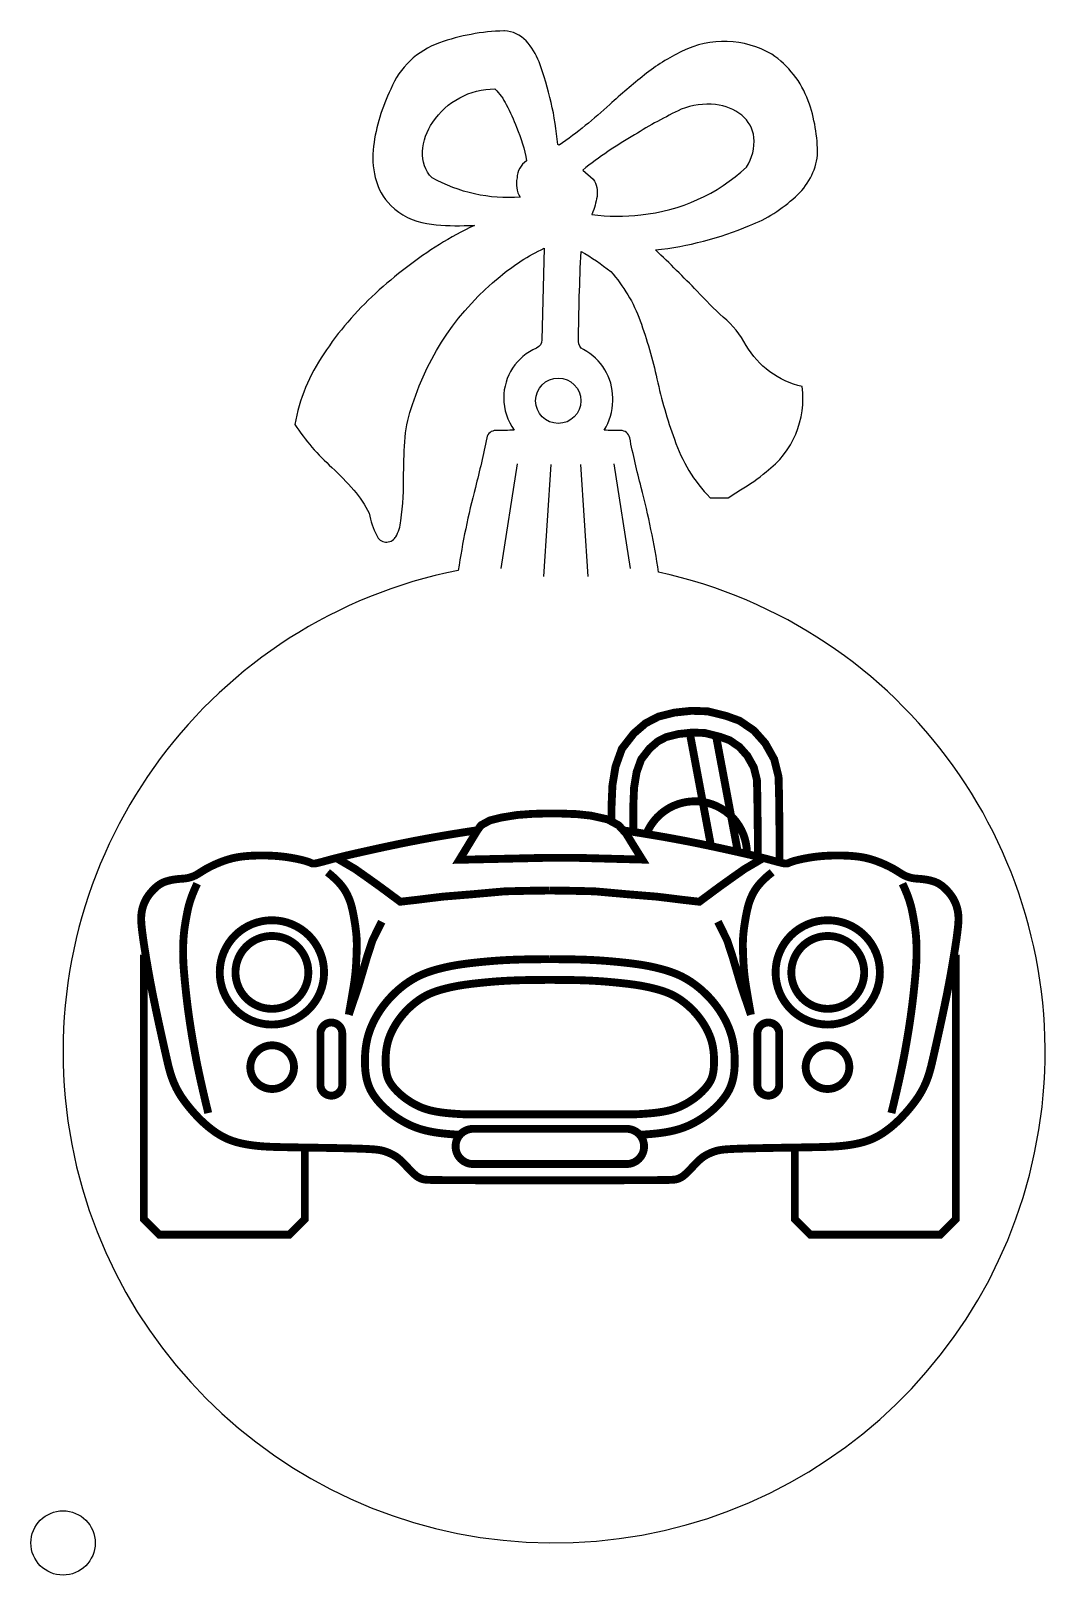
# Model space of a CAD drawing. Header units: inches. Extents: x 76.15 to 80.02, y -19.13 to -13.24.
import ezdxf

# ---------------------------------------------------------------- set-up
doc = ezdxf.new("R2010")
doc.units = ezdxf.units.IN
doc.header["$MEASUREMENT"] = 0
for name, color, linetype in [('1', 10, 'CONTINUOUS'), ('2', 7, 'CONTINUOUS'), ('3', 7, 'CONTINUOUS')]:
    doc.layers.add(name, color=color, linetype=linetype)

msp = doc.modelspace()

# ---------------------------------------------------------------- linework, layer by layer
at = {"layer": '1', "linetype": 'Continuous'}
for points in [[(78.00496249594028, -14.88773364767841), (77.94249344874504, -15.28726977341049)], [(78.13302368217558, -14.89085545911306), (78.10491276544406, -15.31848348739622)], [(78.24549026723219, -14.89085545911306), (78.2736011839637, -15.31848348739622)], [(78.37355145346748, -14.88773364767841), (78.43602050066272, -15.28726977341049)]]:
    msp.add_lwpolyline(points, dxfattribs=at)
at = {"layer": '1', "color": 1, "linetype": 'Continuous', "const_width": 0.03}
for points in [[(78.36443937025786, -16.25294708605581), (78.36443937025786, -16.19552258317412), (78.36789413031192, -16.1147275685671), (78.3796415137183, -16.04360002535407), (78.4039037829092, -15.97564975021725), (78.44951121264262, -15.91695282956925), (78.49442709075402, -15.87828152091162), (78.5434892805414, -15.85273102966096), (78.60429885373526, -15.8375386790068), (78.66925373925324, -15.83063341006277), (78.73144541633906, -15.83270494330986), (78.80123816515516, -15.84996882721123), (78.85328142212268, -15.86864725476789), (78.90787202747833, -15.90593722502024), (78.95071425007563, -15.95427600507173), (78.98526584802471, -16.01573512816958), (79.00185009537722, -16.0827191305276), (79.00392275153922, -16.15937107864033), (79.0044843873942, -16.2234358651516), (79.005589670767, -16.29303264633392), (79.005589670767, -16.38030505651909), (79.0048051442612, -16.40879478749015)], [(78.44734761544362, -16.2880566024221), (78.44734761544362, -16.19729433412718), (78.45051223147168, -16.12328479534269), (78.46022739524427, -16.06446184667801), (78.47751908863397, -16.01603375802042), (78.50989098461841, -15.9743710153285), (78.5412419622158, -15.94737870476116), (78.57309250003468, -15.93079165694701), (78.61879878153815, -15.91937263492091), (78.67227054743114, -15.91368812140883), (78.71998642485622, -15.9152774824155), (78.77721819120453, -15.92943429077264), (78.81528289936587, -15.94309578959661), (78.85263294685464, -15.96860901024522), (78.88278806334542, -16.00263295800294), (78.90748828531048, -16.04656881256261), (78.9192147444227, -16.093932141638), (78.92102433047658, -16.16085510688915), (78.92158191301893, -16.2244575393562), (78.92268142558123, -16.29369094781034), (78.92268142558123, -16.37916374370641), (78.92246091611926, -16.38717144669887)], [(78.6629385041118, -15.91468019873147), (78.74415518568227, -16.347143522735)], [(78.76320994647426, -15.92596922148123), (78.8465229583008, -16.36959510388067)], [(77.85258224056656, -16.28641009637658), (77.80584889744424, -16.29357248450183), (77.76348595410558, -16.30032818752757), (77.72508870322211, -16.30670431581727), (77.6902524374654, -16.31272797973439), (77.658572449507, -16.31842628964239), (77.62964403201848, -16.32382635590475), (77.60306247767139, -16.32895528888491), (77.5784230791373, -16.33384019894636), (77.55536597045683, -16.33850631429669), (77.53371065114725, -16.34297133452013), (77.51332146209482, -16.34725107704505), (77.4940627441859, -16.35136135929982), (77.4757988383068, -16.3553179987128), (77.45839408534385, -16.35913681271238), (77.44171282618343, -16.36283361872691), (77.42561940171178, -16.36642423418478), (77.41000264718788, -16.36992296981685), (77.39484937536108, -16.37333810956406), (77.38017089335338, -16.37667643066983), (77.36597850828674, -16.3799447103776), (77.35228352728318, -16.38314972593081), (77.33909725746464, -16.38629825457288), (77.32643100595313, -16.38939707354725), (77.3142960798706, -16.39245296009737), (77.30271207621159, -16.39546365406117), (77.29173175146074, -16.39839074565471), (77.28141615197521, -16.40118678768854), (77.27182632411217, -16.40380433297323), (77.2630233142288, -16.40619593431933), (77.25506816868227, -16.40831414453742), (77.24802193382973, -16.41011151643804), (77.2419456560284, -16.41154060283177), (77.23686646677568, -16.41256864271841), (77.23267583812999, -16.41322161985472), (77.22923132729004, -16.4135402041867), (77.22639049145452, -16.41356506566036), (77.22401088782216, -16.4133368742217), (77.2219500735916, -16.41289629981673), (77.22006560596155, -16.41228401239145), (77.21821504213072, -16.41154068189187), (77.21625933162956, -16.41069906993584), (77.2140729933157, -16.40976030482862), (77.21153393837848, -16.40871760654731), (77.20852007800728, -16.40756419506903), (77.2049093233915, -16.40629329037088), (77.20057958572052, -16.40489811242998), (77.19540877618368, -16.40337188122343), (77.18927480597038, -16.40170781672833), (77.182096558403, -16.39990820304095), (77.173956805336, -16.39801158073417), (77.16497929075685, -16.39606555449999), (77.155287758653, -16.39411772903043), (77.14500595301193, -16.39221570901753), (77.13425761782109, -16.39040709915329), (77.12316649706796, -16.38873950412974), (77.11185633473998, -16.38726052863889), (77.10043346781647, -16.38600790875514), (77.08893460524403, -16.38497990608235), (77.07737904896105, -16.38416491360674), (77.06578610090598, -16.38355132431454), (77.05417506301721, -16.38312753119198), (77.04256523723318, -16.38288192722528), (77.03097592549231, -16.38280290540068), (77.01942642973303, -16.38287885870441), (77.0079380092835, -16.38310352934271), (76.9965397530309, -16.38349205640197), (76.98526270725213, -16.38406492818857), (76.97413791822419, -16.38484263300892), (76.96319643222394, -16.3858456591694), (76.9524692955283, -16.38709449497643), (76.94198755441425, -16.38860962873639), (76.9317822551587, -16.39041154875569), (76.92187964669326, -16.39251092722394), (76.91228678856838, -16.3948791718637), (76.9030059429892, -16.39747787428072), (76.89403937216086, -16.40026862608079), (76.8853893382885, -16.40321301886967), (76.87705810357726, -16.40627264425312), (76.86904793023227, -16.40940909383692), (76.86136108045868, -16.41258395922684), (76.85399906239326, -16.41576410357828), (76.84696036789921, -16.4189374762452), (76.84024273477145, -16.4220972981312), (76.83384390080481, -16.42523679013986), (76.82776160379413, -16.4283491731748), (76.8219935815343, -16.43142766813959), (76.81653757182016, -16.43446549593783), (76.81139131244659, -16.43745587747311), (76.80654462804479, -16.44039090395406), (76.80195569059136, -16.44325814780932), (76.79757475889923, -16.44604405177257), (76.79335209178139, -16.44873505857749), (76.78923794805077, -16.45131761095775), (76.78518258652032, -16.45377815164703), (76.78113626600299, -16.45610312337899), (76.77704924531173, -16.45827896888732), (76.77288233436124, -16.46029401398803), (76.76863854747317, -16.46214411682647), (76.76433145007094, -16.4638270186303), (76.75997460757794, -16.46534046062724), (76.75558158541757, -16.46668218404495), (76.75116594901324, -16.46784993011112), (76.74674126378834, -16.46884144005344), (76.74232109516629, -16.46965445509958), (76.73791034198906, -16.47029424788009), (76.73347923677302, -16.47079621663691), (76.72898934545309, -16.47120329101487), (76.7244022339642, -16.47155840065875), (76.71967946824128, -16.47190447521336), (76.71478261421926, -16.47228444432352), (76.70967323783309, -16.47274123763403), (76.70431290501767, -16.47331778478968), (76.69868202235692, -16.47405099003507), (76.6928363590306, -16.47495365601385), (76.68685052486741, -16.47603255996946), (76.68079912969604, -16.47729447914534), (76.67475678334525, -16.4787461907849), (76.66879809564374, -16.4803944721316), (76.66299767642022, -16.48224610042886), (76.65743013550339, -16.48430785292011), (76.65215011097045, -16.48658726023615), (76.64713235389245, -16.48909486655714), (76.64233164358889, -16.49184196945061), (76.63770275937928, -16.49483986648408), (76.63320048058314, -16.49809985522508), (76.62877958651998, -16.50163323324112), (76.62439485650931, -16.50545129809974), (76.62000106987064, -16.50956534736845), (76.61556845651783, -16.51398215983484), (76.61112904874219, -16.51869043916669), (76.6067303294293, -16.52367437025185), (76.6024197814648, -16.52891813797816), (76.59824488773434, -16.53440592723347), (76.59425313112352, -16.54012192290561), (76.59049199451799, -16.54605030988245), (76.58700896080337, -16.55217527305181), (76.58384322201682, -16.55847836083187), (76.5810008068017, -16.56493057576204), (76.5784794529528, -16.57150028391208), (76.57627689826504, -16.57815585135173), (76.57439088053326, -16.58486564415074), (76.57281913755232, -16.59159802837885), (76.57155940711706, -16.59832137010581), (76.57060942702238, -16.60500403540137), (76.56996352126087, -16.61163145960033), (76.56960235861625, -16.61825735509776), (76.56950319406994, -16.6249525035538), (76.5696432826034, -16.63178768662858), (76.56999987919808, -16.63883368598222), (76.57055023883545, -16.64616128327487), (76.57127161649694, -16.65384126016665), (76.57214126716401, -16.6619443983177), (76.57314216606764, -16.67054111033798), (76.57428016943689, -16.67970033263679), (76.57556685375035, -16.68949063257326), (76.57701379548661, -16.69998057750654), (76.57863257112426, -16.71123873479575), (76.5804347571419, -16.72333367180002), (76.5824319300181, -16.7363339558785), (76.58463566623146, -16.7503081543903), (76.58705521304161, -16.76530072629943), (76.58969050083219, -16.7812596969893), (76.59253913076792, -16.79810898344818), (76.59559870401348, -16.81577250266434), (76.5988668217336, -16.83417417162605), (76.60234108509293, -16.85323790732158), (76.6060190952562, -16.8728876267392), (76.6098984533881, -16.89304724686718), (76.61396736310051, -16.91361658510027), (76.61817643779425, -16.93439906045909), (76.62246689331722, -16.95517399237074), (76.62677994551744, -16.97572070026232), (76.63105681024282, -16.99581850356093), (76.63523870334141, -17.01524672169366), (76.63926684066112, -17.03378467408762), (76.64308243804993, -17.0512116801699), (76.64664065446402, -17.067364679062), (76.64995242129243, -17.08231108866305), (76.65304261303238, -17.09617594656656), (76.65593610418115, -17.10908429036605), (76.65865776923597, -17.12116115765505), (76.66123248269407, -17.13253158602707), (76.6636851190527, -17.14332061307564), (76.66604055280912, -17.15365327639426), (76.6683262950974, -17.1636406766054), (76.67058040359906, -17.17333816644718), (76.67284357263243, -17.18278716168663), (76.67515649651587, -17.19202907809084), (76.67755986956772, -17.20110533142683), (76.68009438610633, -17.21005733746167), (76.68280074045005, -17.2189265119624), (76.68571962691725, -17.22775427069608), (76.68888759505263, -17.23657512680191), (76.6923246153065, -17.24539598290774), (76.69604651335555, -17.25421683901357), (76.70006911487646, -17.26303769511941), (76.7044082455459, -17.27185855122524), (76.70907973104057, -17.28067940733107), (76.71409939703716, -17.2895002634369), (76.71948306921233, -17.29832111954274), (76.72523564575745, -17.30713670363569), (76.73131831492266, -17.31592065565137), (76.73768133747278, -17.32464134351248), (76.74427497417258, -17.33326713514174), (76.75104948578691, -17.34176639846187), (76.75795513308056, -17.35010750139559), (76.76494217681835, -17.35825881186561), (76.77196087776508, -17.36618869779465), (76.77897694630398, -17.37387494143621), (76.786017891292, -17.38133298236686), (76.79312667120446, -17.38858767449398), (76.80034624451673, -17.39566387172493), (76.80771956970413, -17.40258642796706), (76.81528960524206, -17.40938019712775), (76.82309930960581, -17.41607003311437), (76.83119164127073, -17.42268078983426), (76.83960616670574, -17.42922414100818), (76.8483688843538, -17.43565903961042), (76.85750240065148, -17.44193125842864), (76.86702932203525, -17.44798657025051), (76.87697225494166, -17.45377074786372), (76.88735380580725, -17.45922956405592), (76.89819658106852, -17.46430879161478), (76.909523187162, -17.46895420332798), (76.92134002813864, -17.47312512878626), (76.9335886985072, -17.47683512479271), (76.94619459039077, -17.4801113049535), (76.95908309591252, -17.48298078287479), (76.9721796071956, -17.48547067216275), (76.98540951636312, -17.48760808642353), (76.99869821553827, -17.48942013926331), (77.01197109684416, -17.49093394428826), (77.02518415723534, -17.49217777506471), (77.0384158129918, -17.49318454499979), (77.05177508522495, -17.49398832746078), (77.06537099504615, -17.494623195815), (77.07931256356682, -17.49512322342971), (77.09370881189832, -17.49552248367224), (77.10866876115207, -17.49585504990986), (77.12430143243944, -17.49615499550988), (77.14067075631529, -17.49645065456906), (77.15766030110841, -17.49674740410199), (77.17510854459105, -17.49704488185274), (77.19285396453547, -17.49734272556538), (77.2107350387139, -17.49764057298395), (77.22859024489863, -17.49793806185253), (77.24625806086188, -17.49823482991518), (77.26357696437593, -17.49853051491595), (77.28041205950413, -17.49882522154775), (77.2967349554744, -17.49912092229879), (77.31254388780579, -17.4994200566061), (77.32783709201728, -17.49972506390674), (77.34261280362793, -17.50003838363773), (77.35686925815676, -17.50036245523612), (77.3706046911228, -17.50069971813896), (77.38381733804506, -17.50105261178328), (77.39649819239331, -17.50142467549915), (77.40860927944003, -17.50182384818877), (77.42010538240847, -17.50225916864732), (77.4309412845219, -17.50273967567002), (77.44107176900349, -17.50327440805208), (77.4504516190765, -17.50387240458871), (77.45903561796416, -17.50454270407512), (77.4667785488897, -17.5052943453065), (77.47366496386127, -17.50613599015277), (77.47979849002652, -17.50707479278268), (77.48531252331813, -17.50811753043963), (77.49034045966864, -17.50927098036708), (77.4950156950107, -17.51054191980846), (77.49947162527688, -17.51193712600718), (77.5038416463998, -17.5134633762067), (77.50825915431209, -17.51512744765044), (77.51283079015776, -17.5169398837465), (77.51755617592673, -17.51892629256168), (77.52240817882031, -17.52111604832742), (77.52735966603986, -17.52353852527517), (77.5323835047867, -17.52622309763639), (77.53745256226216, -17.52919913964253), (77.5425397056676, -17.53249602552504), (77.54761780220433, -17.53614312951538), (77.5526619806282, -17.54015325611018), (77.55765641591319, -17.5444729308668), (77.56258754458771, -17.54903210960778), (77.56744180318024, -17.55376074815568), (77.57220562821924, -17.55858880233303), (77.57686545623314, -17.56344622796237), (77.58140772375043, -17.56826298086625), (77.58581886729955, -17.5729690168672), (77.59008946753194, -17.57750445981474), (77.59422668159102, -17.58185010566615), (77.5982418107432, -17.58599691840568), (77.6021461562549, -17.58993586201759), (77.60595101939249, -17.59365790048612), (77.60966770142235, -17.59715399779553), (77.61330750361095, -17.60041511793007), (77.61688172722467, -17.60343222487398), (77.62040921063527, -17.60619872984648), (77.62393894063614, -17.60871783300665), (77.62752744112602, -17.61099518174851), (77.63123123600367, -17.61303642346609), (77.63510684916784, -17.61484720555342), (77.63921080451728, -17.61643317540456), (77.64359962595071, -17.61779998041351), (77.64832983736694, -17.61895326797433), (77.65428559955642, -17.61990094502541), (77.66566162087643, -17.62065995668276), (77.687480246576, -17.6212495076067), (77.72476382190418, -17.62168880245761), (77.78253469210998, -17.62199704589584), (77.86581520244242, -17.62219344258175), (77.97962769815054, -17.6222971971757), (78.12899452448335, -17.62232751433805)], [(78.40540680840013, -16.28641009637658), (78.45214015152244, -16.29357248450183), (78.49450309486112, -16.30032818752757), (78.53290034574458, -16.30670431581727), (78.56773661150127, -16.31272797973439), (78.59941659945967, -16.31842628964239), (78.6283450169482, -16.32382635590475), (78.6549265712953, -16.32895528888491), (78.67956596982938, -16.33384019894636), (78.70262307850984, -16.33850631429669), (78.72427839781945, -16.34297133452013), (78.74466758687187, -16.34725107704505), (78.7639263047808, -16.35136135929982), (78.78219021065989, -16.3553179987128), (78.79959496362282, -16.35913681271238), (78.81627622278326, -16.36283361872691), (78.8323696472549, -16.36642423418478), (78.84798640177881, -16.36992296981685), (78.86313967360562, -16.37333810956406), (78.87781815561331, -16.37667643066983), (78.89201054067995, -16.3799447103776), (78.90570552168352, -16.38314972593081), (78.91889179150203, -16.38629825457288), (78.93155804301357, -16.38939707354725), (78.94369296909609, -16.39245296009737), (78.9552769727551, -16.39546365406117), (78.96625729750595, -16.39839074565471), (78.97657289699148, -16.40118678768854), (78.98616272485452, -16.40380433297323), (78.99496573473789, -16.40619593431933), (79.00292088028442, -16.40831414453742), (79.00996711513694, -16.41011151643804), (79.01604339293829, -16.41154060283177), (79.02112258219101, -16.41256864271841), (79.0253132108367, -16.41322161985472), (79.02875772167666, -16.4135402041867), (79.03159855751215, -16.41356506566036), (79.03397816114453, -16.4133368742217), (79.03603897537509, -16.41289629981673), (79.03792344300514, -16.41228401239145), (79.03977400683597, -16.41154068189187), (79.04172971733713, -16.41069906993584), (79.043916055651, -16.40976030482862), (79.04645511058821, -16.40871760654731), (79.04946897095941, -16.40756419506903), (79.05307972557519, -16.40629329037088), (79.05740946324617, -16.40489811242998), (79.06258027278301, -16.40337188122343), (79.0687142429963, -16.40170781672833), (79.07589249056369, -16.39990820304095), (79.08403224363069, -16.39801158073417), (79.09300975820985, -16.39606555449999), (79.10270129031369, -16.39411772903043), (79.11298309595476, -16.39221570901753), (79.1237314311456, -16.39040709915329), (79.13482255189874, -16.38873950412974), (79.14613271422671, -16.38726052863889), (79.15755558115022, -16.38600790875514), (79.16905444372264, -16.38497990608235), (79.18061000000564, -16.38416491360674), (79.19220294806071, -16.38355132431454), (79.20381398594948, -16.38312753119198), (79.21542381173352, -16.38288192722528), (79.22701312347438, -16.38280290540068), (79.23856261923366, -16.38287885870441), (79.25005103968319, -16.38310352934271), (79.26144929593579, -16.38349205640197), (79.27272634171455, -16.38406492818857), (79.2838511307425, -16.38484263300892), (79.29479261674275, -16.3858456591694), (79.30551975343838, -16.38709449497643), (79.31600149455242, -16.38860962873639), (79.326206793808, -16.39041154875569), (79.33610940227344, -16.39251092722394), (79.34570226039831, -16.3948791718637), (79.3549831059775, -16.39747787428072), (79.36394967680583, -16.40026862608079), (79.37259971067819, -16.40321301886967), (79.38093094538944, -16.40627264425312), (79.38894111873442, -16.40940909383692), (79.39662796850801, -16.41258395922684), (79.40398998657344, -16.41576410357828), (79.41102868106746, -16.4189374762452), (79.41774631419524, -16.4220972981312), (79.42414514816188, -16.42523679013986), (79.43022744517256, -16.4283491731748), (79.43599546743239, -16.43142766813959), (79.44145147714653, -16.43446549593783), (79.4465977365201, -16.43745587747311), (79.4514444209219, -16.44039090395406), (79.45603335837534, -16.44325814780932), (79.46041429006746, -16.44604405177257), (79.4646369571853, -16.44873505857749), (79.46875110091592, -16.45131761095775), (79.47280646244637, -16.45377815164703), (79.4768527829637, -16.45610312337899), (79.48093980365496, -16.45827896888732), (79.48510671460545, -16.46029401398803), (79.4893505014935, -16.46214411682647), (79.49365759889575, -16.4638270186303), (79.49801444138873, -16.46534046062724), (79.50240746354912, -16.46668218404495), (79.50682309995345, -16.46784993011112), (79.51124778517836, -16.46884144005344), (79.5156679538004, -16.46965445509958), (79.52007870697761, -16.47029424788009), (79.52450981219367, -16.47079621663691), (79.5289997035136, -16.47120329101487), (79.5335868150025, -16.47155840065875), (79.53830958072541, -16.47190447521336), (79.54320643474743, -16.47228444432352), (79.5483158111336, -16.47274123763403), (79.553676143949, -16.47331778478968), (79.55930702660977, -16.47405099003507), (79.56515268993608, -16.47495365601385), (79.57113852409928, -16.47603255996946), (79.57718991927065, -16.47729447914534), (79.58323226562143, -16.4787461907849), (79.58919095332296, -16.4803944721316), (79.59499137254647, -16.48224610042886), (79.6005589134633, -16.48430785292011), (79.60583893799624, -16.48658726023615), (79.61085669507425, -16.48909486655714), (79.6156574053778, -16.49184196945061), (79.62028628958741, -16.49483986648408), (79.62478856838355, -16.49809985522508), (79.62920946244671, -16.50163323324112), (79.63359419245738, -16.50545129809974), (79.63798797909605, -16.50956534736845), (79.64242059244884, -16.51398215983484), (79.6468600002245, -16.51869043916669), (79.6512587195374, -16.52367437025185), (79.65556926750187, -16.52891813797816), (79.65974416123235, -16.53440592723347), (79.66373591784317, -16.54012192290561), (79.6674970544487, -16.54605030988245), (79.67098008816332, -16.55217527305181), (79.67414582694985, -16.55847836083187), (79.676988242165, -16.56493057576204), (79.67950959601389, -16.57150028391208), (79.68171215070164, -16.57815585135173), (79.68359816843343, -16.58486564415074), (79.68516991141438, -16.59159802837885), (79.68642964184961, -16.59832137010581), (79.68737962194432, -16.60500403540137), (79.68802552770582, -16.61163145960033), (79.68838669035044, -16.61825735509776), (79.68848585489675, -16.6249525035538), (79.68834576636328, -16.63178768662858), (79.68798916976861, -16.63883368598222), (79.68743881013124, -16.64616128327487), (79.68671743246975, -16.65384126016665), (79.68584778180268, -16.6619443983177), (79.68484688289905, -16.67054111033798), (79.6837088795298, -16.67970033263679), (79.68242219521635, -16.68949063257326), (79.68097525348009, -16.69998057750654), (79.67935647784243, -16.71123873479575), (79.67755429182479, -16.72333367180002), (79.67555711894859, -16.7363339558785), (79.67335338273523, -16.7503081543903), (79.67093383592508, -16.76530072629943), (79.6682985481345, -16.7812596969893), (79.66544991819877, -16.79810898344818), (79.66239034495321, -16.81577250266434), (79.6591222272331, -16.83417417162605), (79.65564796387376, -16.85323790732158), (79.65196995371049, -16.8728876267392), (79.6480905955786, -16.89304724686718), (79.64402168586616, -16.91361658510027), (79.63981261117245, -16.93439906045909), (79.63552215564947, -16.95517399237074), (79.63120910344925, -16.97572070026232), (79.62693223872385, -16.99581850356093), (79.62275034562526, -17.01524672169366), (79.61872220830557, -17.03378467408762), (79.61490661091676, -17.0512116801699), (79.61134839450267, -17.067364679062), (79.60803662767427, -17.08231108866305), (79.60494643593431, -17.09617594656656), (79.60205294478554, -17.10908429036605), (79.59933127973072, -17.12116115765505), (79.5967565662726, -17.13253158602707), (79.59430392991399, -17.14332061307564), (79.59194849615757, -17.15365327639426), (79.58966275386929, -17.1636406766054), (79.58740864536763, -17.17333816644718), (79.58514547633426, -17.18278716168663), (79.58283255245082, -17.19202907809084), (79.58042917939898, -17.20110533142683), (79.57789466286036, -17.21005733746167), (79.57518830851664, -17.2189265119624), (79.57226942204944, -17.22775427069608), (79.56910145391406, -17.23657512680191), (79.56566443366019, -17.24539598290774), (79.56194253561114, -17.25421683901357), (79.55791993409024, -17.26303769511941), (79.55358080342079, -17.27185855122524), (79.5489093179261, -17.28067940733107), (79.54388965192953, -17.2895002634369), (79.53850597975436, -17.29832111954274), (79.53275340320924, -17.30713670363569), (79.52667073404403, -17.31592065565137), (79.52030771149391, -17.32464134351248), (79.51371407479411, -17.33326713514174), (79.50693956317978, -17.34176639846187), (79.50003391588614, -17.35010750139559), (79.49304687214834, -17.35825881186561), (79.48602817120161, -17.36618869779465), (79.4790121026627, -17.37387494143621), (79.47197115767469, -17.38133298236686), (79.46486237776223, -17.38858767449398), (79.45764280444996, -17.39566387172493), (79.45026947926254, -17.40258642796706), (79.44269944372463, -17.40938019712775), (79.43488973936088, -17.41607003311437), (79.42679740769594, -17.42268078983426), (79.41838288226094, -17.42922414100818), (79.40962016461287, -17.43565903961042), (79.40048664831521, -17.44193125842864), (79.39095972693144, -17.44798657025051), (79.38101679402503, -17.45377074786372), (79.37063524315944, -17.45922956405592), (79.35979246789817, -17.46430879161478), (79.34846586180468, -17.46895420332798), (79.33664902082803, -17.47312512878626), (79.32440035045948, -17.47683512479271), (79.3117944585759, -17.4801113049535), (79.29890595305417, -17.48298078287479), (79.2858094417711, -17.48547067216275), (79.27257953260357, -17.48760808642353), (79.25929083342842, -17.48942013926331), (79.24601795212253, -17.49093394428826), (79.23280489173133, -17.49217777506471), (79.21957323597489, -17.49318454499979), (79.20621396374175, -17.49398832746078), (79.19261805392054, -17.494623195815), (79.17867648539988, -17.49512322342971), (79.16428023706837, -17.49552248367224), (79.1493202878146, -17.49585504990986), (79.13368761652725, -17.49615499550988), (79.1173182926514, -17.49645065456906), (79.10032874785828, -17.49674740410199), (79.08288050437564, -17.49704488185274), (79.06513508443122, -17.49734272556538), (79.04725401025279, -17.49764057298395), (79.02939880406807, -17.49793806185253), (79.01173098810482, -17.49823482991518), (78.99441208459076, -17.49853051491595), (78.97757698946256, -17.49882522154775), (78.96125409349229, -17.49912092229879), (78.9454451611609, -17.4994200566061), (78.93015195694942, -17.49972506390674), (78.91537624533876, -17.50003838363773), (78.90111979080993, -17.50036245523612), (78.88738435784389, -17.50069971813896), (78.87417171092163, -17.50105261178328), (78.86149085657338, -17.50142467549915), (78.84937976952666, -17.50182384818877), (78.83788366655821, -17.50225916864732), (78.8270477644448, -17.50273967567002), (78.8169172799632, -17.50327440805208), (78.80753742989019, -17.50387240458871), (78.79895343100253, -17.50454270407512), (78.79121050007699, -17.5052943453065), (78.78432408510542, -17.50613599015277), (78.77819055894015, -17.50707479278268), (78.77267652564856, -17.50811753043963), (78.76764858929805, -17.50927098036708), (78.762973353956, -17.51054191980846), (78.75851742368981, -17.51193712600718), (78.75414740256689, -17.5134633762067), (78.7497298946546, -17.51512744765044), (78.74515825880893, -17.5169398837465), (78.74043287303996, -17.51892629256168), (78.73558087014638, -17.52111604832742), (78.73062938292684, -17.52353852527517), (78.72560554418, -17.52622309763639), (78.72053648670453, -17.52919913964253), (78.7154493432991, -17.53249602552504), (78.71037124676236, -17.53614312951538), (78.70532706833849, -17.54015325611018), (78.7003326330535, -17.5444729308668), (78.69540150437898, -17.54903210960778), (78.69054724578645, -17.55376074815568), (78.68578342074746, -17.55858880233303), (78.68112359273356, -17.56344622796237), (78.67658132521626, -17.56826298086625), (78.67217018166714, -17.5729690168672), (78.66789958143475, -17.57750445981474), (78.66376236737565, -17.58185010566615), (78.65974723822347, -17.58599691840568), (78.65584289271179, -17.58993586201759), (78.6520380295742, -17.59365790048612), (78.64832134754433, -17.59715399779553), (78.64468154535574, -17.60041511793007), (78.64110732174203, -17.60343222487398), (78.63757983833142, -17.60619872984648), (78.63405010833056, -17.60871783300665), (78.63046160784067, -17.61099518174851), (78.62675781296302, -17.61303642346609), (78.62288219979885, -17.61484720555342), (78.61877824444942, -17.61643317540456), (78.61438942301596, -17.61779998041351), (78.60965921159973, -17.61895326797433), (78.60370344941028, -17.61990094502541), (78.59232742809026, -17.62065995668276), (78.57050880239069, -17.6212495076067), (78.53322522706252, -17.62168880245761), (78.47545435685672, -17.62199704589584), (78.39217384652427, -17.62219344258175), (78.27836135081616, -17.6222971971757), (78.12899452448335, -17.62232751433805)], [(77.3142960798706, -16.39245296009737), (77.38533518725797, -16.43402925378029), (77.43836480470372, -16.47136618574359), (77.48536832925788, -16.50508943777174), (77.55849008138318, -16.55930574671012), (77.6215570292552, -16.55206158460021), (77.71917873474649, -16.540017091658), (77.83728915606912, -16.53038187679283), (77.95781101390048, -16.51954226006944), (78.06627968659654, -16.51713345635323), (78.12899452448335, -16.5164873442426)], [(78.94369296909609, -16.39245296009737), (78.87265386170873, -16.43402925378029), (78.81962424426297, -16.47136618574359), (78.77262071970881, -16.50508943777174), (78.69949896758351, -16.55930574671012), (78.63643201971149, -16.55206158460021), (78.53881031422019, -16.540017091658), (78.42069989289757, -16.53038187679283), (78.30017803506621, -16.51954226006944), (78.19170936237013, -16.51713345635323), (78.12899452448335, -16.5164873442426)], [(77.28050915280221, -16.4467686851716), (77.29709349644644, -16.46038582973193), (77.31102813619125, -16.47300764738296), (77.32261120686142, -16.48471001406687), (77.33214084328173, -16.4955688057258), (77.33991518027698, -16.50565989830192), (77.3462323526719, -16.51505916773739), (77.35139049529131, -16.52384248997435), (77.35568774295999, -16.53208574095498), (77.3593824044365, -16.53985958961697), (77.3625734842147, -16.54721387688016), (77.36532016072222, -16.55419323665993), (77.36768161238673, -16.5608423028717), (77.36971701763586, -16.56720570943083), (77.37148555489726, -16.5733280902527), (77.37304640259858, -16.57925407925272), (77.37445873916745, -16.58502831034627), (77.37577448536737, -16.59069913705749), (77.3770165313051, -16.59632979134557), (77.37820050942322, -16.60198722477846), (77.37934205216432, -16.60773838892408), (77.38045679197103, -16.6136502353504), (77.3815603612859, -16.61978971562535), (77.38266839255157, -16.62622378131687), (77.3837965182106, -16.63301938399292), (77.38495292696415, -16.64022301779789), (77.38611603254758, -16.64779934718203), (77.38725680495482, -16.65569257917207), (77.38834621417976, -16.66384692079471), (77.38935523021635, -16.67220657907667), (77.3902548230585, -16.68071576104466), (77.39101596270012, -16.6893186737254), (77.39160961913514, -16.69795952414559), (77.39201532256254, -16.70659293411295), (77.39224684400159, -16.71521518455917), (77.39232651467664, -16.72383297119693), (77.392276665812, -16.73245298973892), (77.39211962863203, -16.74108193589782), (77.39187773436107, -16.74972650538634), (77.39157331422344, -16.75839339391712), (77.3912286994435, -16.76708929720289), (77.39085896293078, -16.77582667601404), (77.39045014433565, -16.7846410513519), (77.38998102499365, -16.79357370927549), (77.38943038624039, -16.80266593584389), (77.38877700941141, -16.8119590171161), (77.38799967584228, -16.82149423915119), (77.38707716686856, -16.83131288800821), (77.38598826382584, -16.84145624974618), (77.38469797833163, -16.85206603777609), (77.38311624313138, -16.86368567491653), (77.38113922125247, -16.87695901133806), (77.37866307572229, -16.89252989721122), (77.37558396956827, -16.91104218270655), (77.37179806581776, -16.93313971799459), (77.36720152749818, -16.95946635324588), (77.36169051763693, -16.99066593863097)], [(78.9774798961645, -16.4467686851716), (78.96089555252027, -16.46038582973193), (78.94696091277545, -16.47300764738296), (78.93537784210528, -16.48471001406687), (78.92584820568496, -16.4955688057258), (78.91807386868973, -16.50565989830192), (78.9117566962948, -16.51505916773739), (78.9065985536754, -16.52384248997435), (78.90230130600672, -16.53208574095498), (78.8986066445302, -16.53985958961697), (78.895415564752, -16.54721387688016), (78.89266888824449, -16.55419323665993), (78.89030743657997, -16.5608423028717), (78.88827203133084, -16.56720570943083), (78.88650349406944, -16.5733280902527), (78.88494264636813, -16.57925407925272), (78.88353030979926, -16.58502831034627), (78.88221456359933, -16.59069913705749), (78.8809725176616, -16.59632979134557), (78.87978853954348, -16.60198722477846), (78.87864699680239, -16.60773838892408), (78.87753225699568, -16.6136502353504), (78.8764286876808, -16.61978971562535), (78.87532065641514, -16.62622378131687), (78.8741925307561, -16.63301938399292), (78.87303612200255, -16.64022301779789), (78.87187301641913, -16.64779934718203), (78.87073224401189, -16.65569257917207), (78.86964283478694, -16.66384692079471), (78.86863381875035, -16.67220657907667), (78.8677342259082, -16.68071576104466), (78.86697308626658, -16.6893186737254), (78.86637942983155, -16.69795952414559), (78.86597372640416, -16.70659293411295), (78.86574220496512, -16.71521518455917), (78.86566253429007, -16.72383297119693), (78.8657123831547, -16.73245298973892), (78.86586942033468, -16.74108193589782), (78.86611131460563, -16.74972650538634), (78.86641573474327, -16.75839339391712), (78.8667603495232, -16.76708929720289), (78.86713008603591, -16.77582667601404), (78.86753890463106, -16.7846410513519), (78.86800802397305, -16.79357370927549), (78.86855866272631, -16.80266593584389), (78.8692120395553, -16.8119590171161), (78.86998937312443, -16.82149423915119), (78.87091188209814, -16.83131288800821), (78.87200078514087, -16.84145624974618), (78.87329107063508, -16.85206603777609), (78.87487280583532, -16.86368567491653), (78.87684982771424, -16.87695901133806), (78.87932597324442, -16.89252989721122), (78.88240507939844, -16.91104218270655), (78.88619098314895, -16.93313971799459), (78.89078752146852, -16.95946635324588), (78.89629853132978, -16.99066593863097)], [(76.82545619326845, -17.36579466215983), (76.81435366568587, -17.31968976253109), (76.80492054302404, -17.27943753838825), (76.79695024340316, -17.24430263982576), (76.79023618494337, -17.21354971693808), (76.78457178576488, -17.18644341981967), (76.77975046398784, -17.16224839856498), (76.77556563773243, -17.14022930326848), (76.7718107251188, -17.11965078402462), (76.76831189224023, -17.09989194064195), (76.76502629708234, -17.08078967178544), (76.76194384560382, -17.06229532583414), (76.75905444376333, -17.0443602511671), (76.75634799751954, -17.02693579616339), (76.75381441283118, -17.00997330920206), (76.75144359565691, -16.99342413866217), (76.74922545195544, -16.97723963292277), (76.74715046755034, -16.96138393559471), (76.74521144772494, -16.94587237121591), (76.74340177762743, -16.93073305955608), (76.74171484240603, -16.91599412038496), (76.74014402720896, -16.90168367347224), (76.73868271718443, -16.88782983858764), (76.73732429748065, -16.87446073550088), (76.73606215324584, -16.86160448398167), (76.73489188173563, -16.84927101503102), (76.7338179286353, -16.83739750457511), (76.73284695173754, -16.8259029397714), (76.73198560883505, -16.81470630777737), (76.73124055772051, -16.80372659575048), (76.73061845618665, -16.79288279084821), (76.73012596202612, -16.78209388022803), (76.72976973303163, -16.7712788510474), (76.72955531736378, -16.76038060769405), (76.72948382465465, -16.74943772347666), (76.72955525490427, -16.73851268893419), (76.72976960811263, -16.72766799460558), (76.73012688427973, -16.71696613102977), (76.73062708340557, -16.70646958874571), (76.73127020549013, -16.69624085829234), (76.73205625053346, -16.6863424302086), (76.73298466062901, -16.67680703793175), (76.7340526462443, -16.66754838649223), (76.73525685994029, -16.65845042381879), (76.73659395427796, -16.64939709784021), (76.73806058181837, -16.64027235648522), (76.73965339512243, -16.63096014768259), (76.74136904675115, -16.62134441936106), (76.74320418926551, -16.6113091194494), (76.7451971614148, -16.60071513518221), (76.74755304670137, -16.5893311110175), (76.75051861481586, -16.57690263071915), (76.75434063544891, -16.56317527805102), (76.75926587829116, -16.54789463677697), (76.76554111303327, -16.53080629066088), (76.77341310936585, -16.5116558234666), (76.78312863697957, -16.49018881895802)], [(79.43253285569826, -17.36579466215983), (79.44363538328084, -17.31968976253109), (79.45306850594267, -17.27943753838825), (79.46103880556355, -17.24430263982576), (79.46775286402334, -17.21354971693808), (79.47341726320182, -17.18644341981967), (79.47823858497887, -17.16224839856498), (79.48242341123428, -17.14022930326848), (79.4861783238479, -17.11965078402462), (79.48967715672646, -17.09989194064195), (79.49296275188435, -17.08078967178544), (79.49604520336288, -17.06229532583414), (79.49893460520337, -17.0443602511671), (79.50164105144717, -17.02693579616339), (79.50417463613553, -17.00997330920206), (79.5065454533098, -16.99342413866217), (79.50876359701125, -16.97723963292277), (79.51083858141637, -16.96138393559471), (79.51277760124177, -16.94587237121591), (79.51458727133928, -16.93073305955608), (79.51627420656068, -16.91599412038496), (79.51784502175775, -16.90168367347224), (79.51930633178227, -16.88782983858764), (79.52066475148605, -16.87446073550088), (79.52192689572087, -16.86160448398167), (79.52309716723107, -16.84927101503102), (79.5241711203314, -16.83739750457511), (79.52514209722916, -16.8259029397714), (79.52600344013166, -16.81470630777737), (79.5267484912462, -16.80372659575048), (79.52737059278006, -16.79288279084821), (79.52786308694058, -16.78209388022803), (79.52821931593508, -16.7712788510474), (79.52843373160293, -16.76038060769405), (79.52850522431206, -16.74943772347666), (79.52843379406244, -16.73851268893419), (79.52821944085407, -16.72766799460558), (79.52786216468698, -16.71696613102977), (79.52736196556114, -16.70646958874571), (79.52671884347656, -16.69624085829234), (79.52593279843325, -16.6863424302086), (79.52500438833769, -16.67680703793175), (79.52393640272241, -16.66754838649223), (79.52273218902641, -16.65845042381879), (79.52139509468873, -16.64939709784021), (79.51992846714833, -16.64027235648522), (79.51833565384428, -16.63096014768259), (79.51662000221556, -16.62134441936106), (79.5147848597012, -16.6113091194494), (79.51279188755191, -16.60071513518221), (79.51043600226534, -16.5893311110175), (79.50747043415085, -16.57690263071915), (79.5036484135178, -16.56317527805102), (79.49872317067555, -16.54789463677697), (79.49244793593344, -16.53080629066088), (79.48457593960084, -16.5116558234666), (79.47486041198714, -16.49018881895802)], [(77.36169051763693, -16.99066593863097), (77.39942305317707, -16.87868739926978), (77.43143829561063, -16.77013611608231), (77.45201995118305, -16.70729091097212), (77.48746496986928, -16.63530430050218)], [(78.89629853132978, -16.99066593863097), (78.85856599578962, -16.87868739926978), (78.82655075335607, -16.77013611608231), (78.80596909778366, -16.70729091097212), (78.77052407909743, -16.63530430050218)], [(76.57984443936255, -16.7613912762813), (76.57984443936255, -17.77102603826324), (76.63844344581071, -17.8296250447114), (77.13524433744158, -17.8296250447114), (77.19384334388974, -17.77102603826324), (77.19384334388974, -17.49128868704372)], [(77.78610526570478, -17.44871522178037), (77.78402705898398, -17.44860299126929), (77.76786634318074, -17.44760572592014), (77.75277554110464, -17.44652743105171), (77.73862190972007, -17.4453466589816), (77.72527270599142, -17.44404196202738), (77.71259518688309, -17.44259189250665), (77.70045660935945, -17.44097500273697), (77.68872423038484, -17.43916984503594), (77.67728120384332, -17.43715311844076), (77.666074271297, -17.43489410886714), (77.65506607122761, -17.4323602489504), (77.64421924211685, -17.42951897132588), (77.63349642244644, -17.4263377086289), (77.62286025069811, -17.4227838934948), (77.61227336535357, -17.4188249585589), (77.60169840489453, -17.41442833645652), (77.59111191854261, -17.40957191853487), (77.58054609847888, -17.40427543098859), (77.57004704762431, -17.39856905872418), (77.55966086889991, -17.39248298664813), (77.54943366522663, -17.38604739966697), (77.53941153952543, -17.37929248268719), (77.52964059471732, -17.37224842061529), (77.52016693372325, -17.36494539835778), (77.51103400981494, -17.35741492492375), (77.50227467766715, -17.34969380573263), (77.49391914230534, -17.34182017030643), (77.48599760875504, -17.33383214816716), (77.4785402820417, -17.32576786883683), (77.47157736719085, -17.31766546183746), (77.46513906922794, -17.30956305669107), (77.4592555931785, -17.30149878291966), (77.45394679921272, -17.29350087579484), (77.44919116807984, -17.28555799358661), (77.4449568356738, -17.27764890031454), (77.44121193788855, -17.26975235999821), (77.43792461061803, -17.26184713665722), (77.4350629897562, -17.25391199431114), (77.43259521119701, -17.24592569697955), (77.43048941083441, -17.23786700868205), (77.42871481923021, -17.22972372250531), (77.42724504561765, -17.22151974780446), (77.42605479389783, -17.21328802300172), (77.42511876797191, -17.20506148651931), (77.42441167174094, -17.19687307677945), (77.42390820910605, -17.18875573220438), (77.42358308396834, -17.1807423912163), (77.42341100022894, -17.17286599223746), (77.42337113122181, -17.16515018011127), (77.42346052801268, -17.15758142536598), (77.42368071109999, -17.15013690495105), (77.42403320098232, -17.14279379581593), (77.4245195181582, -17.13552927491006), (77.42514118312617, -17.12832051918292), (77.42589971638476, -17.12114470558393), (77.42679663843252, -17.11397901106257), (77.42783613047776, -17.1068022978459), (77.42903301656794, -17.09960016927149), (77.43040478146031, -17.09235991395453), (77.4319689099121, -17.08506882051019), (77.43374288668058, -17.07771417755367), (77.43574419652295, -17.07028327370015), (77.43799032419649, -17.06276339756482), (77.44049875445843, -17.05514183776286), (77.44328352800997, -17.04741091434487), (77.44634490932805, -17.03958307310308), (77.44967971883358, -17.03167579126511), (77.45328477694746, -17.0237065460586), (77.45715690409061, -17.01569281471118), (77.4612929206839, -17.0076520744505), (77.46568964714827, -16.99960180250417), (77.4703439039046, -16.99155947609984), (77.47525251202443, -16.98354177784917), (77.48041229518172, -16.97556221189997), (77.48582007770115, -16.96763348778408), (77.4914726839073, -16.95976831503335), (77.49736693812483, -16.95197940317962), (77.50349966467832, -16.94427946175472), (77.50986768789242, -16.93668120029051), (77.51646783209173, -16.92919732831882), (77.52329321111603, -16.92184187931967), (77.53032209686553, -16.91463418256575), (77.53752905075561, -16.90759489127793), (77.54488863420164, -16.90074465867707), (77.55237540861897, -16.89410413798404), (77.559963935423, -16.8876939824197), (77.56762877602905, -16.88153484520493), (77.57534449185253, -16.87564737956057), (77.58309147353712, -16.87004747240145), (77.59087342863992, -16.86473194541811), (77.59869989394636, -16.85969285399504), (77.60658040624186, -16.85492225351674), (77.61452450231188, -16.85041219936768), (77.6225417189418, -16.84615474693238), (77.6306415929171, -16.84214195159531), (77.63883366102318, -16.83836586874097), (77.64712534130203, -16.83481723026892), (77.65551557682171, -16.83148147413902), (77.66400119190683, -16.82834271482618), (77.67257901088209, -16.82538506680535), (77.68124585807203, -16.82259264455143), (77.6899985578013, -16.81994956253937), (77.69883393439453, -16.81743993524407), (77.70774881217635, -16.81504787714048), (77.71674458347316, -16.81275977367456), (77.72584091261864, -16.81057109417646), (77.73506203194827, -16.80847957894739), (77.74443217379753, -16.80648296828853), (77.75397557050188, -16.80457900250109), (77.7637164543968, -16.80276542188627), (77.77367905781776, -16.80103996674526), (77.78388761310025, -16.79940037737926), (77.79435529529574, -16.79784393486135), (77.8050510503199, -16.79636608335216), (77.81593276680441, -16.79496180778419), (77.82695833338089, -16.79362609308996), (77.83808563868104, -16.79235392420196), (77.84927257133651, -16.79114028605272), (77.86047701997897, -16.78998016357472), (77.87165687324011, -16.7888685417005), (77.88279379551459, -16.78780152687357), (77.89396455424911, -16.7867797115816), (77.90526969265342, -16.78580480982326), (77.91680975393724, -16.78487853559724), (77.9286852813103, -16.78400260290221), (77.94099681798232, -16.78317872573686), (77.95384490716306, -16.78240861809986), (77.96733009206221, -16.7816939939899), (77.98158960011254, -16.7810374730455), (77.99690739563901, -16.78044529746457), (78.0136041271896, -16.77992461508485), (78.03200044331224, -16.77948257374407), (78.05241699255495, -16.77912632127998), (78.07517442346575, -16.77886300553034), (78.10059338459254, -16.77869977433287), (78.12899452448333, -16.77864377552532)], [(78.47188378326192, -17.44871522178037), (78.47396198998271, -17.44860299126929), (78.49012270578595, -17.44760572592014), (78.50521350786205, -17.44652743105171), (78.51936713924663, -17.4453466589816), (78.53271634297526, -17.44404196202738), (78.5453938620836, -17.44259189250665), (78.55753243960724, -17.44097500273697), (78.56926481858186, -17.43916984503594), (78.58070784512337, -17.43715311844076), (78.59191477766969, -17.43489410886714), (78.60292297773908, -17.4323602489504), (78.61376980684985, -17.42951897132588), (78.62449262652025, -17.4263377086289), (78.63512879826858, -17.4227838934948), (78.64571568361312, -17.4188249585589), (78.65629064407214, -17.41442833645652), (78.66687713042408, -17.40957191853487), (78.67744295048782, -17.40427543098859), (78.68794200134238, -17.39856905872418), (78.69832818006678, -17.39248298664813), (78.70855538374006, -17.38604739966697), (78.71857750944126, -17.37929248268719), (78.72834845424937, -17.37224842061529), (78.73782211524345, -17.36494539835778), (78.74695503915176, -17.35741492492375), (78.75571437129955, -17.34969380573263), (78.76406990666135, -17.34182017030643), (78.77199144021165, -17.33383214816716), (78.77944876692499, -17.32576786883683), (78.78641168177585, -17.31766546183746), (78.79284997973875, -17.30956305669107), (78.7987334557882, -17.30149878291966), (78.80404224975398, -17.29350087579484), (78.80879788088684, -17.28555799358661), (78.81303221329289, -17.27764890031454), (78.81677711107814, -17.26975235999821), (78.82006443834867, -17.26184713665722), (78.82292605921047, -17.25391199431114), (78.82539383776968, -17.24592569697955), (78.82749963813228, -17.23786700868205), (78.82927422973648, -17.22972372250531), (78.83074400334904, -17.22151974780446), (78.83193425506884, -17.21328802300172), (78.83287028099478, -17.20506148651931), (78.83357737722575, -17.19687307677945), (78.83408083986065, -17.18875573220438), (78.83440596499835, -17.1807423912163), (78.83457804873775, -17.17286599223746), (78.83461791774486, -17.16515018011127), (78.83452852095401, -17.15758142536598), (78.8343083378667, -17.15013690495105), (78.83395584798437, -17.14279379581593), (78.83346953080849, -17.13552927491006), (78.83284786584052, -17.12832051918292), (78.83208933258193, -17.12114470558393), (78.83119241053417, -17.11397901106257), (78.83015291848893, -17.1068022978459), (78.82895603239875, -17.09960016927149), (78.82758426750638, -17.09235991395453), (78.82602013905459, -17.08506882051019), (78.82424616228612, -17.07771417755367), (78.82224485244375, -17.07028327370015), (78.8199987247702, -17.06276339756482), (78.81749029450826, -17.05514183776286), (78.81470552095672, -17.04741091434487), (78.81164413963864, -17.03958307310308), (78.80830933013311, -17.03167579126511), (78.80470427201924, -17.0237065460586), (78.80083214487608, -17.01569281471118), (78.79669612828279, -17.0076520744505), (78.79229940181843, -16.99960180250417), (78.78764514506209, -16.99155947609984), (78.78273653694227, -16.98354177784917), (78.77757675378497, -16.97556221189997), (78.77216897126554, -16.96763348778408), (78.76651636505939, -16.95976831503335), (78.76062211084187, -16.95197940317962), (78.75448938428838, -16.94427946175472), (78.74812136107427, -16.93668120029051), (78.74152121687496, -16.92919732831882), (78.73469583785067, -16.92184187931967), (78.72766695210116, -16.91463418256575), (78.72045999821108, -16.90759489127793), (78.71310041476505, -16.90074465867707), (78.70561364034772, -16.89410413798404), (78.6980251135437, -16.8876939824197), (78.69036027293764, -16.88153484520493), (78.68264455711416, -16.87564737956057), (78.67489757542957, -16.87004747240145), (78.66711562032675, -16.86473194541811), (78.65928915502033, -16.85969285399504), (78.65140864272483, -16.85492225351674), (78.64346454665481, -16.85041219936768), (78.63544733002489, -16.84615474693238), (78.62734745604959, -16.84214195159531), (78.61915538794351, -16.83836586874097), (78.61086370766466, -16.83481723026892), (78.60247347214498, -16.83148147413902), (78.59398785705984, -16.82834271482618), (78.5854100380846, -16.82538506680535), (78.57674319089466, -16.82259264455143), (78.56799049116538, -16.81994956253937), (78.55915511457216, -16.81743993524407), (78.55024023679034, -16.81504787714048), (78.54124446549353, -16.81275977367456), (78.53214813634806, -16.81057109417646), (78.5229270170184, -16.80847957894739), (78.51355687516916, -16.80648296828853), (78.50401347846481, -16.80457900250109), (78.49427259456989, -16.80276542188627), (78.48430999114893, -16.80103996674526), (78.47410143586644, -16.79940037737926), (78.46363375367093, -16.79784393486135), (78.45293799864677, -16.79636608335216), (78.44205628216228, -16.79496180778419), (78.4310307155858, -16.79362609308996), (78.41990341028566, -16.79235392420196), (78.40871647763018, -16.79114028605272), (78.39751202898772, -16.78998016357472), (78.38633217572658, -16.7888685417005), (78.3751952534521, -16.78780152687357), (78.36402449471758, -16.7867797115816), (78.35271935631327, -16.78580480982326), (78.34117929502943, -16.78487853559724), (78.32930376765638, -16.78400260290221), (78.31699223098435, -16.78317872573686), (78.30414414180363, -16.78240861809986), (78.29065895690447, -16.7816939939899), (78.27639944885415, -16.7810374730455), (78.26108165332768, -16.78044529746457), (78.24438492177708, -16.77992461508485), (78.22598860565445, -16.77948257374407), (78.20557205641173, -16.77912632127998), (78.18281462550094, -16.77886300553034), (78.15739566437414, -16.77869977433287), (78.12899452448336, -16.77864377552532)], [(79.67814460960415, -16.7613912762813), (79.67814460960415, -17.77102603826324), (79.61954560315598, -17.8296250447114), (79.12274471152512, -17.8296250447114), (79.06414570507695, -17.77102603826324), (79.06414570507695, -17.49128868704372)], [(77.80564657094901, -17.37072843898032), (77.78858583690136, -17.36980709901808), (77.7731097554916, -17.36885208193106), (77.75886926811967, -17.36783454526339), (77.74574184682488, -17.36673938515951), (77.73359662961377, -17.36555236095749), (77.7222912866776, -17.36425924255844), (77.71166966706234, -17.36284441548666), (77.70157656016428, -17.36129147812556), (77.69193083374729, -17.35959150889762), (77.68272751276673, -17.35773637234547), (77.67392242176544, -17.35570962255797), (77.66544919212113, -17.35349009853394), (77.6572339775857, -17.35105279600042), (77.649197084691, -17.34836746595158), (77.64125534809443, -17.34539767668489), (77.6333133989963, -17.34209574954521), (77.6252616625499, -17.33840211637186), (77.6170863392351, -17.33430394908693), (77.60885408196535, -17.32982960895768), (77.60064067997394, -17.3250167362125), (77.59251848259852, -17.31990574895171), (77.58455719265403, -17.31453983614734), (77.57682450166483, -17.30896519046256), (77.56937942537034, -17.30322595639863), (77.56224881728556, -17.29734647516238), (77.55544905615159, -17.29135266589692), (77.54902066032945, -17.28529502352128), (77.54301026019658, -17.27923417570408), (77.53746386836688, -17.27323636245149), (77.53242677331825, -17.26737493874422), (77.52794315031848, -17.2617324334925), (77.52404754386117, -17.25639286268208), (77.52072108374391, -17.25138141954759), (77.51788053230811, -17.24663711435853), (77.51544681985595, -17.24209130714837), (77.51335026108583, -17.23767047597936), (77.51152882645135, -17.23329036825003), (77.50993115503276, -17.22886009927275), (77.50851814807342, -17.22428728471982), (77.50726181301377, -17.21947941554914), (77.5061454046456, -17.21435641552447), (77.50516956857494, -17.20890949882421), (77.50434066575671, -17.20317684599595), (77.50366100398574, -17.19720344055948), (77.50312826062932, -17.1910340951473), (77.50273617446365, -17.18471247703843), (77.5024752036539, -17.17828034416413), (77.50233362119155, -17.17180001100927), (77.50230061508346, -17.16541236939114), (77.50237382205329, -17.15921432139572), (77.50255182223015, -17.15319603013333), (77.5028337761431, -17.14732233429771), (77.50321976944299, -17.14155643390267), (77.50371098721273, -17.13586032893719), (77.50430981393617, -17.13019535789356), (77.50501789938544, -17.12453831775604), (77.5058302072887, -17.11893009699858), (77.50674629097591, -17.11341766556977), (77.50777539127449, -17.10798601401635), (77.50893025443864, -17.10260268681227), (77.51022527187237, -17.09723373778383), (77.51167674947466, -17.09184437213955), (77.51330304595801, -17.08639964686491), (77.51512687045845, -17.08085817827829), (77.51717810683041, -17.07516365733773), (77.51947243962822, -17.06929713140351), (77.52200941015515, -17.06328163308562), (77.5247848719723, -17.05714627130129), (77.52779398208165, -17.05091863488345), (77.53103131197867, -17.0446250119608), (77.53449092493392, -17.03829056624429), (77.53816730019415, -17.0319379708944), (77.54205850209034, -17.02558209935717), (77.5461635385164, -17.01923369131618), (77.5504781267619, -17.01290777496333), (77.55499685937652, -17.00662030130391), (77.55971411137013, -17.00038672897836), (77.56462406314446, -16.99422204174964), (77.56972072201691, -16.9881407594734), (77.5750026754243, -16.98215157774227), (77.5804829988255, -16.97624564356148), (77.58615816488351, -16.9704261043867), (77.59199896434748, -16.96472118530331), (77.59797012610211, -16.9591632828464), (77.60403528179806, -16.95378369082715), (77.61015672549688, -16.94861280490935), (77.61629509318603, -16.94368027586989), (77.62241041890059, -16.93901398555125), (77.6284770843745, -16.93462869527918), (77.6345039271283, -16.93051201189319), (77.64050836887952, -16.92664603539624), (77.64650860284897, -16.92301369298356), (77.65252430820033, -16.91959843256372), (77.65857645336649, -16.91638450915789), (77.66468702867596, -16.91335724130367), (77.67088686999898, -16.9104994629971), (77.67723733657421, -16.90778161700613), (77.68379009394059, -16.90517639805829), (77.6905590413672, -16.90267262001036), (77.69754780603792, -16.90026288088482), (77.70475831818149, -16.89793968374858), (77.71219101032025, -16.89569520884361), (77.71984502799975, -16.89352113833462), (77.72770477098179, -16.89141219614242), (77.73570520838653, -16.88937725906469), (77.74380288689169, -16.88742886618632), (77.75201640973089, -16.8855658919108), (77.76037824769524, -16.88378413288561), (77.76892053021786, -16.8820798954769), (77.777674851946, -16.88044999532068), (77.78667211566801, -16.87889173044872), (77.79595006948865, -16.87740160437293), (77.80556105815833, -16.87597254384881), (77.8155035402549, -16.87459877340079), (77.82572995308377, -16.87327906417072), (77.83618723495057, -16.8720121954838), (77.84682463190397, -16.87079603711587), (77.85759330779447, -16.86962777444011), (77.86844606536948, -16.86850406649046), (77.87932525365663, -16.86742233997837), (77.89015236150007, -16.86638500809108), (77.90094998060528, -16.86539732474917), (77.91181774014512, -16.864460140479), (77.92287016579407, -16.86357300680077), (77.9342232412407, -16.8627356098869), (77.94599303583135, -16.86194798562338), (77.958294517994, -16.86121064132053), (77.97123352588648, -16.86052496091881), (77.98492915534817, -16.85989440146637), (77.9996619890084, -16.85932484011425), (78.01578220290529, -16.85882213625823), (78.0336369510777, -16.85839310814364), (78.05356208867688, -16.85804543041992), (78.0758844270903, -16.85778714892513), (78.1009246117924, -16.85762635009022), (78.12915014547362, -16.85757069752717)], [(77.80564657094901, -17.37072843898032), (78.45234247801768, -17.37072843898032), (78.46940321206534, -17.36980709901808), (78.4848792934751, -17.36885208193106), (78.49911978084704, -17.36783454526339), (78.51224720214182, -17.36673938515951), (78.52439241935294, -17.36555236095749), (78.5356977622891, -17.36425924255844), (78.54631938190435, -17.36284441548666), (78.55641248880241, -17.36129147812556), (78.56605821521941, -17.35959150889762), (78.57526153619997, -17.35773637234547), (78.58406662720127, -17.35570962255797), (78.59253985684558, -17.35349009853394), (78.600755071381, -17.35105279600042), (78.60879196427571, -17.34836746595158), (78.61673370087227, -17.34539767668489), (78.62467564997041, -17.34209574954521), (78.6327273864168, -17.33840211637186), (78.6409027097316, -17.33430394908693), (78.64913496700136, -17.32982960895768), (78.65734836899277, -17.3250167362125), (78.66547056636819, -17.31990574895171), (78.67343185631267, -17.31453983614734), (78.68116454730188, -17.30896519046256), (78.68860962359635, -17.30322595639863), (78.69574023168114, -17.29734647516238), (78.70253999281512, -17.29135266589692), (78.70896838863726, -17.28529502352128), (78.71497878877013, -17.27923417570408), (78.72052518059982, -17.27323636245149), (78.72556227564846, -17.26737493874422), (78.73004589864823, -17.2617324334925), (78.73394150510553, -17.25639286268208), (78.7372679652228, -17.25138141954759), (78.7401085166586, -17.24663711435853), (78.74254222911075, -17.24209130714837), (78.74463878788087, -17.23767047597936), (78.74646022251534, -17.23329036825003), (78.74805789393395, -17.22886009927275), (78.74947090089329, -17.22428728471982), (78.75072723595294, -17.21947941554914), (78.7518436443211, -17.21435641552447), (78.75281948039176, -17.20890949882421), (78.75364838320999, -17.20317684599595), (78.75432804498097, -17.19720344055948), (78.75486078833738, -17.1910340951473), (78.75525287450304, -17.18471247703843), (78.7555138453128, -17.17828034416413), (78.75565542777515, -17.17180001100927), (78.75568843388325, -17.16541236939114), (78.75561522691342, -17.15921432139572), (78.75543722673656, -17.15319603013333), (78.7551552728236, -17.14732233429771), (78.75476927952371, -17.14155643390267), (78.75427806175398, -17.13586032893719), (78.75367923503053, -17.13019535789356), (78.75297114958127, -17.12453831775604), (78.75215884167801, -17.11893009699858), (78.7512427579908, -17.11341766556977), (78.75021365769221, -17.10798601401635), (78.74905879452807, -17.10260268681227), (78.74776377709433, -17.09723373778383), (78.74631229949205, -17.09184437213955), (78.7446860030087, -17.08639964686491), (78.74286217850826, -17.08085817827829), (78.74081094213629, -17.07516365733773), (78.73851660933849, -17.06929713140351), (78.73597963881156, -17.06328163308562), (78.7332041769944, -17.05714627130129), (78.73019506688506, -17.05091863488345), (78.72695773698804, -17.0446250119608), (78.72349812403279, -17.03829056624429), (78.71982174877256, -17.0319379708944), (78.71593054687636, -17.02558209935717), (78.71182551045031, -17.01923369131618), (78.7075109222048, -17.01290777496333), (78.70299218959019, -17.00662030130391), (78.69827493759657, -17.00038672897836), (78.69336498582223, -16.99422204174964), (78.6882683269498, -16.9881407594734), (78.6829863735424, -16.98215157774227), (78.6775060501412, -16.97624564356148), (78.67183088408319, -16.9704261043867), (78.66599008461922, -16.96472118530331), (78.6600189228646, -16.9591632828464), (78.65395376716864, -16.95378369082715), (78.64783232346983, -16.94861280490935), (78.64169395578068, -16.94368027586989), (78.63557863006612, -16.93901398555125), (78.62951196459221, -16.93462869527918), (78.6234851218384, -16.93051201189319), (78.61748068008718, -16.92664603539624), (78.61148044611772, -16.92301369298356), (78.60546474076638, -16.91959843256372), (78.59941259560021, -16.91638450915789), (78.59330202029075, -16.91335724130367), (78.58710217896773, -16.9104994629971), (78.58075171239248, -16.90778161700613), (78.57419895502612, -16.90517639805829), (78.56743000759951, -16.90267262001036), (78.56044124292877, -16.90026288088482), (78.55323073078522, -16.89793968374858), (78.54579803864645, -16.89569520884361), (78.53814402096695, -16.89352113833462), (78.5302842779849, -16.89141219614242), (78.52228384058017, -16.88937725906469), (78.51418616207502, -16.88742886618632), (78.50597263923582, -16.8855658919108), (78.49761080127146, -16.88378413288561), (78.48906851874885, -16.8820798954769), (78.4803141970207, -16.88044999532068), (78.4713169332987, -16.87889173044872), (78.46203897947804, -16.87740160437293), (78.45242799080837, -16.87597254384881), (78.44248550871181, -16.87459877340079), (78.43225909588293, -16.87327906417072), (78.42180181401613, -16.8720121954838), (78.41116441706274, -16.87079603711587), (78.40039574117222, -16.86962777444011), (78.38954298359722, -16.86850406649046), (78.37866379531008, -16.86742233997837), (78.36783668746664, -16.86638500809108), (78.35703906836143, -16.86539732474917), (78.34617130882158, -16.864460140479), (78.33511888317264, -16.86357300680077), (78.323765807726, -16.8627356098869), (78.31199601313536, -16.86194798562338), (78.2996945309727, -16.86121064132053), (78.28675552308022, -16.86052496091881), (78.27305989361852, -16.85989440146637), (78.2583270599583, -16.85932484011425), (78.2422068460614, -16.85882213625823), (78.22435209788901, -16.85839310814364), (78.20442696028981, -16.85804543041992), (78.1821046218764, -16.85778714892513), (78.15706443717431, -16.85762635009022), (78.12883890349309, -16.85757069752717)]]:
    msp.add_lwpolyline(points, dxfattribs=at)
msp.add_lwpolyline([(78.49745042917289, -16.30081761271432, -0.829862628432037), (78.88119986869587, -16.37745518520568, -0.829862628432037)], format="xyb", dxfattribs=at)
msp.add_lwpolyline([(77.78393474920551, -16.3991789206907), (78.11682191677755, -16.39167500852295), (78.22861843181668, -16.39167500852295), (78.48177772776292, -16.39842965944693), (78.44887462538361, -16.34581903245942), (78.41967455768894, -16.29829520411817), (78.39130794960818, -16.26744657802953), (78.34959299612899, -16.24493531588689), (78.28618510759213, -16.23076189205085), (78.2319552683283, -16.22492535780009), (78.1635426247002, -16.22242405374413), (78.11431853987972, -16.22242405374413), (78.060088700616, -16.22409190602195), (78.00419094277242, -16.22826058799489), (77.94245197216742, -16.23826532985788), (77.89990255972225, -16.24910399785983), (77.86653019719802, -16.26744657802953), (77.85258224056656, -16.28641009637658), (77.78393474920551, -16.3991789206907)], close=True, dxfattribs=at)
for points in [[(77.0691699345669, -17.02807275324764, 281.1908960335959), (77.06633808632567, -17.02806341200754, 0.0035563029034927)], [(79.1888191143998, -17.02807275324764, -281.1908960335959), (79.19165096264103, -17.02806341200754, -0.0035563029034927)], [(77.06894109808972, -16.96807318963368, 281.1908960345409), (77.06696274710741, -16.96806666377142, 0.0035563029034807)], [(79.18904795087698, -16.96807318963368, -281.190896034541), (79.1910263018593, -16.96806666377142, -0.0035563029034807)], [(77.25361758835459, -17.06191539254814, -0.9999999999999998), (77.33692457501034, -17.06191539254814), (77.33692457501034, -17.25776612448157, -0.9999999999999998), (77.25361758835459, -17.25776612448157)], [(79.00437146061212, -17.06191539254814, 0.9999999999999998), (78.92106447395636, -17.06191539254814), (78.92106447395635, -17.25776612448157, 0.9999999999999998), (79.00437146061212, -17.25776612448157)], [(77.06968035407535, -17.27391653522674, 281.1908960343663), (77.06849504287896, -17.27391262531507, 0.0035563029034829)], [(79.18830869489136, -17.27391653522674, -281.1908960343663), (79.18949400608774, -17.27391262531507, -0.0035563029034829)], [(77.83651465822652, -17.56032477385952), (78.42147439074017, -17.56032477385952, 0.9999999999999998), (78.42147439074017, -17.42594739584547), (77.83651465822652, -17.42594739584547, 0.9999999999999998)]]:
    msp.add_lwpolyline(points, format="xyb", close=True, dxfattribs=at)
at = {"layer": '1', "color": 7, "linetype": 'Continuous'}
msp.add_circle((76.27133851566997, -19.00641854018673), 0.122709147754982, dxfattribs=at)
at = {"layer": '2'}
for points in [[(78.01553629777536, -13.87058647186537, -0.1466789999999999), (77.67942529777537, -13.79625747186536, -0.2116810000000047), (77.64282329777535, -13.69662947186536, -0.1367660000000083), (77.68237729777536, -13.58445347186536, -0.2520910000000023), (77.91970329777536, -13.45736847186536, -0.0850120000000045), (77.96280929777537, -13.51741947186537, -0.0298719999999995), (78.00195629777535, -13.60390647186537, -0.0599880000000012), (78.03984229777535, -13.73169847186536, 0.2351849999999923), (78.00379829777536, -13.79719247186536, 0.188905999999989)], [(78.47671529777537, -13.93796847186536, 0.1631919999999999), (78.87942529777534, -13.75597947186536, 0.1675839999999896), (78.90804329777536, -13.64214647186537, 0.1917909999999993), (78.86152529777536, -13.55776047186537, 0.1471629999999967), (78.76174529777536, -13.51725047186536, 0.1177689999999999), (78.63057429777535, -13.53504247186537, 0.029011), (78.45248129777536, -13.63260147186537, 0.0381609999999999), (78.25442529777534, -13.76709247186536), (78.29470329777536, -13.80181447186537, -0.1850359999999954), (78.30926829777536, -13.86794147186537, -0.0585529999999998), (78.29005929777537, -13.93410547186536, 7.8e-05), (78.28914729777537, -13.93653547186536, 0.06352)]]:
    msp.add_lwpolyline(points, format="xyb", close=True, dxfattribs=at)
at = {"layer": '2', "linetype": 'Continuous'}
msp.add_circle((78.16113628225479, -14.64743845634918), 0.086603015520553, dxfattribs=at)
at = {"layer": '3'}
msp.add_lwpolyline([(78.0383738707266, -13.2743946376193, 0.2011740000000114), (77.95563634313356, -13.23586594677626), (77.95357912613764, -13.23585393006906, 0.0781297469475376), (77.70746832674537, -13.28140756107775, 0.2125377180709823), (77.52173539149825, -13.45844774015638, 0.0810864861895633), (77.45608210591934, -13.67620403536283, 0.0884749697861799), (77.46282046605813, -13.79565567886119, 0.135045595870814), (77.52239199245236, -13.90286024321333, 0.1532981198494867), (77.65930274882368, -13.9709813574673, 0.0477903259143267), (77.80255923497627, -13.97893946437127, -0.0174318944928977), (77.8410356704501, -13.97807354920927, 0.0318545555965227), (77.70762448454298, -14.05132908138388, 0.0478107788332056), (77.46412536803388, -14.23747573476851, 0.0605160575863014), (77.26601690963074, -14.46866531976146, 0.1054422144160185), (77.15607387059762, -14.73767802119832, 0.0654374656310338), (77.29734497269392, -14.90213813560649, -0.0223100000000001), (77.38103124683977, -14.98867148670022, -0.0694618059143517), (77.43955521853985, -15.07646111748589, 0.079475494663747), (77.46847355976482, -15.16205458567277, 0.5908184736374807), (77.53932775307271, -15.16928913257665), (77.54070736107232, -15.16710786249725, 0.1064007422862411), (77.56043048789167, -15.10571740396673, 0.0354177979720402), (77.5711022671034, -14.92545125538161, -0.0191428230855631), (77.57709432151312, -14.78642956929703, -0.0689985964670746), (77.60501086621862, -14.66137104326345, -0.1457256898272988), (77.93905254195494, -14.1729031482081, -0.0624212378630887), (78.10680791808063, -14.0654672582981), (78.09899669949945, -14.41483535124117, -0.2922748883148583), (78.07798962333968, -14.44613794209577, 0.2986268531066584), (77.9531112991314, -14.63672367794071, 0.1593862656071655), (77.99330248421442, -14.75947939357709, -0.0141658541195217), (77.92305690680755, -14.76087355586339, 0.3587497887603366), (77.88846797644958, -14.78886782468353, -0.0126374434326976), (77.84480558363919, -14.97810348571678, 0.0258204695751436), (77.77927411522273, -15.29476618547768, 9.697408986969993), (78.54404468501124, -15.30162709442844, 0.0263746370537007), (78.47746698087039, -14.97810348571679, -0.0126374434326977), (78.43380458805999, -14.78886782468354, 0.3587497887603367), (78.39921565770202, -14.76087355586339, -0.0127705114375999), (78.3358836594976, -14.75979337509128, 0.1438316092704822), (78.36888679036196, -14.64743845634918, 0.0128906240265136), (78.3691642976218, -14.63671756972271, 0.2807628287016505), (78.25708802351247, -14.45229871016843, -0.2823734305981784), (78.23822543604162, -14.42091860040253, -0.0101175418379839), (78.24833724208989, -14.07734568598761, -0.0410924131655794), (78.36152866832128, -14.15450642398574, -0.0960734557184778), (78.473659835328, -14.34190411107115, -0.030316922839211), (78.5378638364997, -14.56388774477689, 0.0337525408700129), (78.60449107857572, -14.79446091458854, 0.1125641109256969), (78.74058361431315, -15.01778647186552), (78.80982659123929, -15.01778647186537, -0.0058466596085967), (78.8562389994049, -14.98707552453097, 0.0533947212950065), (78.9543631438283, -14.91824313963111, 0.2732262890982279), (79.09154383413329, -14.59317259021911, -0.2053127245004703), (78.87786652874831, -14.43598183133763, 0.1005283428281455), (78.79094637718245, -14.3288941769961, -0.0202322390249787), (78.69129604205415, -14.22906755029177, 0.0087575228590251), (78.53249104434005, -14.07181592178783, 0.0729174048433967), (78.89145663926743, -13.9787033019656, 0.0963374027822557), (79.066042929239, -13.86885208851234, 0.187021000000005), (79.15073141753862, -13.70969676711284, 0.0884479218424463), (79.11501294741694, -13.502508419956, 0.1580920550572874), (78.97568631679604, -13.32479711632798, 0.2522969034363991), (78.63377829125145, -13.31376479962752, 0.0569676309183309), (78.4901350391329, -13.40401405121616, 0.0153060115907644), (78.358031722369, -13.51637356459808, -0.0338483080018866), (78.16517274937266, -13.67190982142494), (78.15928604461084, -13.66916936507398, 0.0673252009735668), (78.08768399340563, -13.35414945876229, 0.0919959999999991), (78.03838986893943, -13.27441224481791)], format="xyb", dxfattribs=at)

doc.saveas('drawing.dxf')
